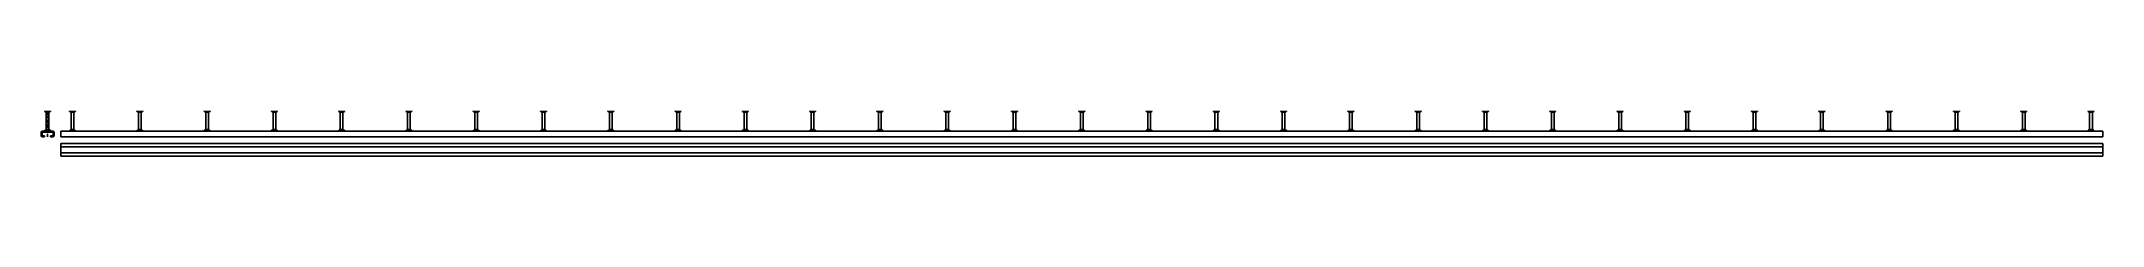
# Model space of a CAD drawing. Header units: millimetres. Extents: x 6937 to 13065, y -40 to 2527.
# Drawn here: x 6937 to 13065, y -40 to 95 of the extents above; entities that cross this region are included whole.
import ezdxf

# ---------------------------------------------------------------- set-up
doc = ezdxf.new("R2010")
doc.units = ezdxf.units.MM
doc.header["$LTSCALE"] = 10
doc.linetypes.add('AM_DIN_G_W050x2', pattern=[6.875, 4.75, -0.875, 0.375, -0.875])
doc.layers.add('HALFEN', color=2, linetype='CONTINUOUS')

msp = doc.modelspace()

# ---------------------------------------------------------------- linework, layer by layer
at = {"layer": 'HALFEN'}
for p, q in [((6947.8, 95.2), (6947.8, 93.3)), ((6965.2, 93.3), (6947.8, 93.3)), ((6948.5, 93.3), (6952.1, 91.5)), ((6952.4, 95), (6952.4, 93.6)), ((6952.5, 39), (6952.5, 90.8)), ((6953, 91.2), (6960, 91.2)), ((6960.5, 39), (6960.5, 90.8)), ((6960.6, 95), (6960.6, 93.6)), ((6964.5, 93.3), (6960.9, 91.5)), ((6965.2, 95.2), (6965.2, 93.3)), ((7021.8, 95.2), (7021.8, 93.3)), ((7039.2, 93.3), (7021.8, 93.3)), ((7022.5, 93.3), (7026.1, 91.5)), ((7026.4, 95), (7026.4, 93.6)), ((7026.5, 39), (7026.5, 90.8)), ((7027, 91.2), (7034, 91.2)), ((7034.5, 39), (7034.5, 90.8)), ((7034.6, 95), (7034.6, 93.6)), ((7038.5, 93.3), (7034.9, 91.5)), ((7039.2, 95.2), (7039.2, 93.3)), ((7221.8, 95.2), (7221.8, 93.3)), ((7239.2, 93.3), (7221.8, 93.3)), ((7222.5, 93.3), (7226.1, 91.5)), ((7226.4, 95), (7226.4, 93.6)), ((7226.5, 39), (7226.5, 90.8)), ((7227, 91.2), (7234, 91.2)), ((7234.5, 39), (7234.5, 90.8)), ((7234.6, 95), (7234.6, 93.6)), ((7238.5, 93.3), (7234.9, 91.5)), ((7239.2, 95.2), (7239.2, 93.3)), ((7421.8, 95.2), (7421.8, 93.3)), ((7439.2, 93.3), (7421.8, 93.3)), ((7422.5, 93.3), (7426.1, 91.5)), ((7426.4, 95), (7426.4, 93.6)), ((7426.5, 39), (7426.5, 90.8)), ((7427, 91.2), (7434, 91.2)), ((7434.5, 39), (7434.5, 90.8)), ((7434.6, 95), (7434.6, 93.6)), ((7438.5, 93.3), (7434.9, 91.5)), ((7439.2, 95.2), (7439.2, 93.3)), ((7621.8, 95.2), (7621.8, 93.3)), ((7639.2, 93.3), (7621.8, 93.3)), ((7622.5, 93.3), (7626.1, 91.5)), ((7626.4, 95), (7626.4, 93.6)), ((7626.5, 39), (7626.5, 90.8)), ((7627, 91.2), (7634, 91.2)), ((7634.5, 39), (7634.5, 90.8)), ((7634.6, 95), (7634.6, 93.6)), ((7638.5, 93.3), (7634.9, 91.5)), ((7639.2, 95.2), (7639.2, 93.3)), ((7821.8, 95.2), (7821.8, 93.3)), ((7839.2, 93.3), (7821.8, 93.3)), ((7822.5, 93.3), (7826.1, 91.5)), ((7826.4, 95), (7826.4, 93.6)), ((7826.5, 39), (7826.5, 90.8)), ((7827, 91.2), (7834, 91.2)), ((7834.5, 39), (7834.5, 90.8)), ((7834.6, 95), (7834.6, 93.6)), ((7838.5, 93.3), (7834.9, 91.5)), ((7839.2, 95.2), (7839.2, 93.3)), ((8021.8, 95.2), (8021.8, 93.3)), ((8039.2, 93.3), (8021.8, 93.3)), ((8022.5, 93.3), (8026.1, 91.5)), ((8026.4, 95), (8026.4, 93.6)), ((8026.5, 39), (8026.5, 90.8)), ((8027, 91.2), (8034, 91.2)), ((8034.5, 39), (8034.5, 90.8)), ((8034.6, 95), (8034.6, 93.6)), ((8038.5, 93.3), (8034.9, 91.5)), ((8039.2, 95.2), (8039.2, 93.3)), ((8221.8, 95.2), (8221.8, 93.3)), ((8239.2, 93.3), (8221.8, 93.3)), ((8222.5, 93.3), (8226.1, 91.5)), ((8226.4, 95), (8226.4, 93.6)), ((8226.5, 39), (8226.5, 90.8)), ((8227, 91.2), (8234, 91.2)), ((8234.5, 39), (8234.5, 90.8)), ((8234.6, 95), (8234.6, 93.6)), ((8238.5, 93.3), (8234.9, 91.5)), ((8239.2, 95.2), (8239.2, 93.3)), ((8421.8, 95.2), (8421.8, 93.3)), ((8439.2, 93.3), (8421.8, 93.3)), ((8422.5, 93.3), (8426.1, 91.5)), ((8426.4, 95), (8426.4, 93.6)), ((8426.5, 39), (8426.5, 90.8)), ((8427, 91.2), (8434, 91.2)), ((8434.5, 39), (8434.5, 90.8)), ((8434.6, 95), (8434.6, 93.6)), ((8438.5, 93.3), (8434.9, 91.5)), ((8439.2, 95.2), (8439.2, 93.3)), ((8621.8, 95.2), (8621.8, 93.3)), ((8639.2, 93.3), (8621.8, 93.3)), ((8622.5, 93.3), (8626.1, 91.5)), ((8626.4, 95), (8626.4, 93.6)), ((8626.5, 39), (8626.5, 90.8)), ((8627, 91.2), (8634, 91.2)), ((8634.5, 39), (8634.5, 90.8)), ((8634.6, 95), (8634.6, 93.6)), ((8638.5, 93.3), (8634.9, 91.5)), ((8639.2, 95.2), (8639.2, 93.3)), ((8821.8, 95.2), (8821.8, 93.3)), ((8839.2, 93.3), (8821.8, 93.3)), ((8822.5, 93.3), (8826.1, 91.5)), ((8826.4, 95), (8826.4, 93.6)), ((8826.5, 39), (8826.5, 90.8)), ((8827, 91.2), (8834, 91.2)), ((8834.5, 39), (8834.5, 90.8)), ((8834.6, 95), (8834.6, 93.6)), ((8838.5, 93.3), (8834.9, 91.5)), ((8839.2, 95.2), (8839.2, 93.3)), ((9021.8, 95.2), (9021.8, 93.3)), ((9039.2, 93.3), (9021.8, 93.3)), ((9022.5, 93.3), (9026.1, 91.5)), ((9026.4, 95), (9026.4, 93.6)), ((9026.5, 39), (9026.5, 90.8)), ((9027, 91.2), (9034, 91.2)), ((9034.5, 39), (9034.5, 90.8)), ((9034.6, 95), (9034.6, 93.6)), ((9038.5, 93.3), (9034.9, 91.5)), ((9039.2, 95.2), (9039.2, 93.3)), ((9221.8, 95.2), (9221.8, 93.3)), ((9239.2, 93.3), (9221.8, 93.3)), ((9222.5, 93.3), (9226.1, 91.5)), ((9226.4, 95), (9226.4, 93.6)), ((9226.5, 39), (9226.5, 90.8)), ((9227, 91.2), (9234, 91.2)), ((9234.5, 39), (9234.5, 90.8)), ((9234.6, 95), (9234.6, 93.6)), ((9238.5, 93.3), (9234.9, 91.5)), ((9239.2, 95.2), (9239.2, 93.3)), ((9421.8, 95.2), (9421.8, 93.3)), ((9439.2, 93.3), (9421.8, 93.3)), ((9422.5, 93.3), (9426.1, 91.5)), ((9426.4, 95), (9426.4, 93.6)), ((9426.5, 39), (9426.5, 90.8)), ((9427, 91.2), (9434, 91.2)), ((9434.5, 39), (9434.5, 90.8)), ((9434.6, 95), (9434.6, 93.6)), ((9438.5, 93.3), (9434.9, 91.5)), ((9439.2, 95.2), (9439.2, 93.3)), ((9621.8, 95.2), (9621.8, 93.3)), ((9639.2, 93.3), (9621.8, 93.3)), ((9622.5, 93.3), (9626.1, 91.5)), ((9626.4, 95), (9626.4, 93.6)), ((9626.5, 39), (9626.5, 90.8)), ((9627, 91.2), (9634, 91.2)), ((9634.5, 39), (9634.5, 90.8)), ((9634.6, 95), (9634.6, 93.6)), ((9638.5, 93.3), (9634.9, 91.5)), ((9639.2, 95.2), (9639.2, 93.3)), ((9821.8, 95.2), (9821.8, 93.3)), ((9839.2, 93.3), (9821.8, 93.3)), ((9822.5, 93.3), (9826.1, 91.5)), ((9826.4, 95), (9826.4, 93.6)), ((9826.5, 39), (9826.5, 90.8)), ((9827, 91.2), (9834, 91.2)), ((9834.5, 39), (9834.5, 90.8)), ((9834.6, 95), (9834.6, 93.6)), ((9838.5, 93.3), (9834.9, 91.5)), ((9839.2, 95.2), (9839.2, 93.3)), ((10021.8, 95.2), (10021.8, 93.3)), ((10039.2, 93.3), (10021.8, 93.3)), ((10022.5, 93.3), (10026.1, 91.5)), ((10026.4, 95), (10026.4, 93.6)), ((10026.5, 39), (10026.5, 90.8)), ((10027, 91.2), (10034, 91.2)), ((10034.5, 39), (10034.5, 90.8)), ((10034.6, 95), (10034.6, 93.6)), ((10038.5, 93.3), (10034.9, 91.5)), ((10039.2, 95.2), (10039.2, 93.3)), ((10221.8, 95.2), (10221.8, 93.3)), ((10239.2, 93.3), (10221.8, 93.3)), ((10222.5, 93.3), (10226.1, 91.5)), ((10226.4, 95), (10226.4, 93.6)), ((10226.5, 39), (10226.5, 90.8)), ((10227, 91.2), (10234, 91.2)), ((10234.5, 39), (10234.5, 90.8)), ((10234.6, 95), (10234.6, 93.6)), ((10238.5, 93.3), (10234.9, 91.5)), ((10239.2, 95.2), (10239.2, 93.3)), ((10421.8, 95.2), (10421.8, 93.3)), ((10439.2, 93.3), (10421.8, 93.3)), ((10422.5, 93.3), (10426.1, 91.5)), ((10426.4, 95), (10426.4, 93.6)), ((10426.5, 39), (10426.5, 90.8)), ((10427, 91.2), (10434, 91.2)), ((10434.5, 39), (10434.5, 90.8)), ((10434.6, 95), (10434.6, 93.6)), ((10438.5, 93.3), (10434.9, 91.5)), ((10439.2, 95.2), (10439.2, 93.3)), ((10621.8, 95.2), (10621.8, 93.3)), ((10639.2, 93.3), (10621.8, 93.3)), ((10622.5, 93.3), (10626.1, 91.5)), ((10626.4, 95), (10626.4, 93.6)), ((10626.5, 39), (10626.5, 90.8)), ((10627, 91.2), (10634, 91.2)), ((10634.5, 39), (10634.5, 90.8)), ((10634.6, 95), (10634.6, 93.6)), ((10638.5, 93.3), (10634.9, 91.5)), ((10639.2, 95.2), (10639.2, 93.3)), ((10821.8, 95.2), (10821.8, 93.3)), ((10839.2, 93.3), (10821.8, 93.3)), ((10822.5, 93.3), (10826.1, 91.5)), ((10826.4, 95), (10826.4, 93.6)), ((10826.5, 39), (10826.5, 90.8)), ((10827, 91.2), (10834, 91.2)), ((10834.5, 39), (10834.5, 90.8)), ((10834.6, 95), (10834.6, 93.6)), ((10838.5, 93.3), (10834.9, 91.5)), ((10839.2, 95.2), (10839.2, 93.3)), ((11021.8, 95.2), (11021.8, 93.3)), ((11039.2, 93.3), (11021.8, 93.3)), ((11022.5, 93.3), (11026.1, 91.5)), ((11026.4, 95), (11026.4, 93.6)), ((11026.5, 39), (11026.5, 90.8)), ((11027, 91.2), (11034, 91.2)), ((11034.5, 39), (11034.5, 90.8)), ((11034.6, 95), (11034.6, 93.6)), ((11038.5, 93.3), (11034.9, 91.5)), ((11039.2, 95.2), (11039.2, 93.3)), ((11221.8, 95.2), (11221.8, 93.3)), ((11239.2, 93.3), (11221.8, 93.3)), ((11222.5, 93.3), (11226.1, 91.5)), ((11226.4, 95), (11226.4, 93.6)), ((11226.5, 39), (11226.5, 90.8)), ((11227, 91.2), (11234, 91.2)), ((11234.5, 39), (11234.5, 90.8)), ((11234.6, 95), (11234.6, 93.6)), ((11238.5, 93.3), (11234.9, 91.5)), ((11239.2, 95.2), (11239.2, 93.3)), ((11421.8, 95.2), (11421.8, 93.3)), ((11439.2, 93.3), (11421.8, 93.3)), ((11422.5, 93.3), (11426.1, 91.5)), ((11426.4, 95), (11426.4, 93.6)), ((11426.5, 39), (11426.5, 90.8)), ((11427, 91.2), (11434, 91.2)), ((11434.5, 39), (11434.5, 90.8)), ((11434.6, 95), (11434.6, 93.6)), ((11438.5, 93.3), (11434.9, 91.5)), ((11439.2, 95.2), (11439.2, 93.3)), ((11621.8, 95.2), (11621.8, 93.3)), ((11639.2, 93.3), (11621.8, 93.3)), ((11622.5, 93.3), (11626.1, 91.5)), ((11626.4, 95), (11626.4, 93.6)), ((11626.5, 39), (11626.5, 90.8)), ((11627, 91.2), (11634, 91.2)), ((11634.5, 39), (11634.5, 90.8)), ((11634.6, 95), (11634.6, 93.6)), ((11638.5, 93.3), (11634.9, 91.5)), ((11639.2, 95.2), (11639.2, 93.3)), ((11821.8, 95.2), (11821.8, 93.3)), ((11839.2, 93.3), (11821.8, 93.3)), ((11822.5, 93.3), (11826.1, 91.5)), ((11826.4, 95), (11826.4, 93.6)), ((11826.5, 39), (11826.5, 90.8)), ((11827, 91.2), (11834, 91.2)), ((11834.5, 39), (11834.5, 90.8)), ((11834.6, 95), (11834.6, 93.6)), ((11838.5, 93.3), (11834.9, 91.5)), ((11839.2, 95.2), (11839.2, 93.3)), ((12021.8, 95.2), (12021.8, 93.3)), ((12039.2, 93.3), (12021.8, 93.3)), ((12022.5, 93.3), (12026.1, 91.5)), ((12026.4, 95), (12026.4, 93.6)), ((12026.5, 39), (12026.5, 90.8)), ((12027, 91.2), (12034, 91.2)), ((12034.5, 39), (12034.5, 90.8)), ((12034.6, 95), (12034.6, 93.6)), ((12038.5, 93.3), (12034.9, 91.5)), ((12039.2, 95.2), (12039.2, 93.3)), ((12221.8, 95.2), (12221.8, 93.3)), ((12239.2, 93.3), (12221.8, 93.3)), ((12222.5, 93.3), (12226.1, 91.5)), ((12226.4, 95), (12226.4, 93.6)), ((12226.5, 39), (12226.5, 90.8)), ((12227, 91.2), (12234, 91.2)), ((12234.5, 39), (12234.5, 90.8)), ((12234.6, 95), (12234.6, 93.6)), ((12238.5, 93.3), (12234.9, 91.5)), ((12239.2, 95.2), (12239.2, 93.3)), ((12421.8, 95.2), (12421.8, 93.3)), ((12439.2, 93.3), (12421.8, 93.3)), ((12422.5, 93.3), (12426.1, 91.5)), ((12426.4, 95), (12426.4, 93.6)), ((12426.5, 39), (12426.5, 90.8)), ((12427, 91.2), (12434, 91.2)), ((12434.5, 39), (12434.5, 90.8)), ((12434.6, 95), (12434.6, 93.6)), ((12438.5, 93.3), (12434.9, 91.5)), ((12439.2, 95.2), (12439.2, 93.3)), ((12621.8, 95.2), (12621.8, 93.3)), ((12639.2, 93.3), (12621.8, 93.3)), ((12622.5, 93.3), (12626.1, 91.5)), ((12626.4, 95), (12626.4, 93.6)), ((12626.5, 39), (12626.5, 90.8)), ((12627, 91.2), (12634, 91.2)), ((12634.5, 39), (12634.5, 90.8)), ((12634.6, 95), (12634.6, 93.6)), ((12638.5, 93.3), (12634.9, 91.5)), ((12639.2, 95.2), (12639.2, 93.3)), ((12821.8, 95.2), (12821.8, 93.3)), ((12839.2, 93.3), (12821.8, 93.3)), ((12822.5, 93.3), (12826.1, 91.5)), ((12826.4, 95), (12826.4, 93.6)), ((12826.5, 39), (12826.5, 90.8)), ((12827, 91.2), (12834, 91.2)), ((12834.5, 39), (12834.5, 90.8)), ((12834.6, 95), (12834.6, 93.6)), ((12838.5, 93.3), (12834.9, 91.5)), ((12839.2, 95.2), (12839.2, 93.3)), ((13021.8, 95.2), (13021.8, 93.3)), ((13039.2, 93.3), (13021.8, 93.3)), ((13022.5, 93.3), (13026.1, 91.5)), ((13026.4, 95), (13026.4, 93.6)), ((13026.5, 39), (13026.5, 90.8)), ((13027, 91.2), (13034, 91.2)), ((13034.5, 39), (13034.5, 90.8)), ((13034.6, 95), (13034.6, 93.6)), ((13038.5, 93.3), (13034.9, 91.5)), ((13039.2, 95.2), (13039.2, 93.3)), ((6937.5, 21.3), (6937.5, 30.8)), ((6940.5, 30.8), (6940.5, 21.3)), ((6941.5, 34.8), (6971.5, 34.8)), ((6971.5, 31.8), (6941.5, 31.8)), ((6941.5, 20.3), (6947.5, 20.3)), ((6941.5, 17.3), (6947.5, 17.3)), ((6947.5, 20.3), (6947.5, 17.3)), ((6961.7, 39), (6951.2, 39)), ((6971.5, 20.3), (6965.5, 20.3)), ((6965.5, 20.3), (6965.5, 17.3)), ((6971.5, 17.3), (6965.5, 17.3)), ((6972.5, 30.8), (6972.5, 21.3)), ((6975.5, 30.8), (6975.5, 21.3)), ((6995.5, 34.8), (13065.5, 34.8)), ((6995.5, 34.8), (6995.5, 17.3)), ((6995.5, 17.3), (13065.5, 17.3)), ((7035.7, 39), (7025.2, 39)), ((7235.7, 39), (7225.2, 39)), ((7435.7, 39), (7425.2, 39)), ((7635.7, 39), (7625.2, 39)), ((7835.7, 39), (7825.2, 39)), ((8035.7, 39), (8025.2, 39)), ((8235.7, 39), (8225.2, 39)), ((8435.7, 39), (8425.2, 39)), ((8635.7, 39), (8625.2, 39)), ((8835.7, 39), (8825.2, 39)), ((9035.7, 39), (9025.2, 39)), ((9235.7, 39), (9225.2, 39)), ((9435.7, 39), (9425.2, 39)), ((9635.7, 39), (9625.2, 39)), ((9835.7, 39), (9825.2, 39)), ((10035.7, 39), (10025.2, 39)), ((10235.7, 39), (10225.2, 39)), ((10435.7, 39), (10425.2, 39)), ((10635.7, 39), (10625.2, 39)), ((10835.7, 39), (10825.2, 39)), ((11035.7, 39), (11025.2, 39)), ((11235.7, 39), (11225.2, 39)), ((11435.7, 39), (11425.2, 39)), ((11635.7, 39), (11625.2, 39)), ((11835.7, 39), (11825.2, 39)), ((12035.7, 39), (12025.2, 39)), ((12235.7, 39), (12225.2, 39)), ((12435.7, 39), (12425.2, 39)), ((12635.7, 39), (12625.2, 39)), ((12835.7, 39), (12825.2, 39)), ((13035.7, 39), (13025.2, 39)), ((13065.5, 34.8), (13065.5, 17.3)), ((6995.5, -2.2), (6995.5, -40.2)), ((6995.5, -2.2), (13065.5, -2.2)), ((6995.5, -12.2), (13065.5, -12.2)), ((6995.5, -30.2), (13065.5, -30.2)), ((6995.5, -40.2), (13065.5, -40.2)), ((13065.5, -2.2), (13065.5, -40.2)), ((13065.5, -2.2), (13065.5, -40.2))]:
    msp.add_line(p, q, dxfattribs=at)
at = {"layer": 'HALFEN', "color": 1, "linetype": 'AM_DIN_G_W050x2', "ltscale": 0.2}
msp.add_line((6956.5, 95.2), (6956.5, 17.3), dxfattribs=at)
at = {"layer": 'HALFEN'}
for centre, radius, start, end in [((6951.7, 90.8), 0.8, 0, 62.30053), ((6961.3, 90.8), 0.8, 117.69947, 180), ((7025.7, 90.8), 0.8, 0, 62.30053), ((7035.3, 90.8), 0.8, 117.69947, 180), ((7225.7, 90.8), 0.8, 0, 62.30053), ((7235.3, 90.8), 0.8, 117.69947, 180), ((7425.7, 90.8), 0.8, 0, 62.30053), ((7435.3, 90.8), 0.8, 117.69947, 180), ((7625.7, 90.8), 0.8, 0, 62.30053), ((7635.3, 90.8), 0.8, 117.69947, 180), ((7825.7, 90.8), 0.8, 0, 62.30053), ((7835.3, 90.8), 0.8, 117.69947, 180), ((8025.7, 90.8), 0.8, 0, 62.30053), ((8035.3, 90.8), 0.8, 117.69947, 180), ((8225.7, 90.8), 0.8, 0, 62.30053), ((8235.3, 90.8), 0.8, 117.69947, 180), ((8425.7, 90.8), 0.8, 0, 62.30053), ((8435.3, 90.8), 0.8, 117.69947, 180), ((8625.7, 90.8), 0.8, 0, 62.30053), ((8635.3, 90.8), 0.8, 117.69947, 180), ((8825.7, 90.8), 0.8, 0, 62.30053), ((8835.3, 90.8), 0.8, 117.69947, 180), ((9025.7, 90.8), 0.8, 0, 62.30053), ((9035.3, 90.8), 0.8, 117.69947, 180), ((9225.7, 90.8), 0.8, 0, 62.30053), ((9235.3, 90.8), 0.8, 117.69947, 180), ((9425.7, 90.8), 0.8, 0, 62.30053), ((9435.3, 90.8), 0.8, 117.69947, 180), ((9625.7, 90.8), 0.8, 0, 62.30053), ((9635.3, 90.8), 0.8, 117.69947, 180), ((9825.7, 90.8), 0.8, 0, 62.30053), ((9835.3, 90.8), 0.8, 117.69947, 180), ((10025.7, 90.8), 0.8, 0, 62.30053), ((10035.3, 90.8), 0.8, 117.69947, 180), ((10225.7, 90.8), 0.8, 0, 62.30053), ((10235.3, 90.8), 0.8, 117.69947, 180), ((10425.7, 90.8), 0.8, 0, 62.30053), ((10435.3, 90.8), 0.8, 117.69947, 180), ((10625.7, 90.8), 0.8, 0, 62.30053), ((10635.3, 90.8), 0.8, 117.69947, 180), ((10825.7, 90.8), 0.8, 0, 62.30053), ((10835.3, 90.8), 0.8, 117.69947, 180), ((11025.7, 90.8), 0.8, 0, 62.30053), ((11035.3, 90.8), 0.8, 117.69947, 180), ((11225.7, 90.8), 0.8, 0, 62.30053), ((11235.3, 90.8), 0.8, 117.69947, 180), ((11425.7, 90.8), 0.8, 0, 62.30053), ((11435.3, 90.8), 0.8, 117.69947, 180), ((11625.7, 90.8), 0.8, 0, 62.30053), ((11635.3, 90.8), 0.8, 117.69947, 180), ((11825.7, 90.8), 0.8, 0, 62.30053), ((11835.3, 90.8), 0.8, 117.69947, 180), ((12025.7, 90.8), 0.8, 0, 62.30053), ((12035.3, 90.8), 0.8, 117.69947, 180), ((12225.7, 90.8), 0.8, 0, 62.30053), ((12235.3, 90.8), 0.8, 117.69947, 180), ((12425.7, 90.8), 0.8, 0, 62.30053), ((12435.3, 90.8), 0.8, 117.69947, 180), ((12625.7, 90.8), 0.8, 0, 62.30053), ((12635.3, 90.8), 0.8, 117.69947, 180), ((12825.7, 90.8), 0.8, 0, 62.30053), ((12835.3, 90.8), 0.8, 117.69947, 180), ((13025.7, 90.8), 0.8, 0, 62.30053), ((13035.3, 90.8), 0.8, 117.69947, 180), ((6941.5, 30.8), 4, 90, 180), ((6941.5, 21.3), 4, 180, 270), ((6941.5, 30.8), 1, 90, 180), ((6941.5, 21.3), 1, 180, 270), ((6942.9, 44.6), 10, 283.51077, 326.47327), ((6970.1, 44.6), 10, 213.52673, 256.48923), ((6971.5, 30.8), 4, 0, 90), ((6971.5, 30.8), 1, 0, 90), ((6971.5, 21.3), 1, 270, 0), ((6971.5, 21.3), 4, 270, 0), ((7016.9, 44.6), 10, 283.51077, 326.47327), ((7044.1, 44.6), 10, 213.52673, 256.48923), ((7216.9, 44.6), 10, 283.51077, 326.47327), ((7244.1, 44.6), 10, 213.52673, 256.48923), ((7416.9, 44.6), 10, 283.51077, 326.47327), ((7444.1, 44.6), 10, 213.52673, 256.48923), ((7616.9, 44.6), 10, 283.51077, 326.47327), ((7644.1, 44.6), 10, 213.52673, 256.48923), ((7816.9, 44.6), 10, 283.51077, 326.47327), ((7844.1, 44.6), 10, 213.52673, 256.48923), ((8016.9, 44.6), 10, 283.51077, 326.47327), ((8044.1, 44.6), 10, 213.52673, 256.48923), ((8216.9, 44.6), 10, 283.51077, 326.47327), ((8244.1, 44.6), 10, 213.52673, 256.48923), ((8416.9, 44.6), 10, 283.51077, 326.47327), ((8444.1, 44.6), 10, 213.52673, 256.48923), ((8616.9, 44.6), 10, 283.51077, 326.47327), ((8644.1, 44.6), 10, 213.52673, 256.48923), ((8816.9, 44.6), 10, 283.51077, 326.47327), ((8844.1, 44.6), 10, 213.52673, 256.48923), ((9016.9, 44.6), 10, 283.51077, 326.47327), ((9044.1, 44.6), 10, 213.52673, 256.48923), ((9216.9, 44.6), 10, 283.51077, 326.47327), ((9244.1, 44.6), 10, 213.52673, 256.48923), ((9416.9, 44.6), 10, 283.51077, 326.47327), ((9444.1, 44.6), 10, 213.52673, 256.48923), ((9616.9, 44.6), 10, 283.51077, 326.47327), ((9644.1, 44.6), 10, 213.52673, 256.48923), ((9816.9, 44.6), 10, 283.51077, 326.47327), ((9844.1, 44.6), 10, 213.52673, 256.48923), ((10016.9, 44.6), 10, 283.51077, 326.47327), ((10044.1, 44.6), 10, 213.52673, 256.48923), ((10216.9, 44.6), 10, 283.51077, 326.47327), ((10244.1, 44.6), 10, 213.52673, 256.48923), ((10416.9, 44.6), 10, 283.51077, 326.47327), ((10444.1, 44.6), 10, 213.52673, 256.48923), ((10616.9, 44.6), 10, 283.51077, 326.47327), ((10644.1, 44.6), 10, 213.52673, 256.48923), ((10816.9, 44.6), 10, 283.51077, 326.47327), ((10844.1, 44.6), 10, 213.52673, 256.48923), ((11016.9, 44.6), 10, 283.51077, 326.47327), ((11044.1, 44.6), 10, 213.52673, 256.48923), ((11216.9, 44.6), 10, 283.51077, 326.47327), ((11244.1, 44.6), 10, 213.52673, 256.48923), ((11416.9, 44.6), 10, 283.51077, 326.47327), ((11444.1, 44.6), 10, 213.52673, 256.48923), ((11616.9, 44.6), 10, 283.51077, 326.47327), ((11644.1, 44.6), 10, 213.52673, 256.48923), ((11816.9, 44.6), 10, 283.51077, 326.47327), ((11844.1, 44.6), 10, 213.52673, 256.48923), ((12016.9, 44.6), 10, 283.51077, 326.47327), ((12044.1, 44.6), 10, 213.52673, 256.48923), ((12216.9, 44.6), 10, 283.51077, 326.47327), ((12244.1, 44.6), 10, 213.52673, 256.48923), ((12416.9, 44.6), 10, 283.51077, 326.47327), ((12444.1, 44.6), 10, 213.52673, 256.48923), ((12616.9, 44.6), 10, 283.51077, 326.47327), ((12644.1, 44.6), 10, 213.52673, 256.48923), ((12816.9, 44.6), 10, 283.51077, 326.47327), ((12844.1, 44.6), 10, 213.52673, 256.48923), ((13016.9, 44.6), 10, 283.51077, 326.47327), ((13044.1, 44.6), 10, 213.52673, 256.48923)]:
    msp.add_arc(centre, radius, start, end, dxfattribs=at)

doc.saveas('drawing.dxf')
